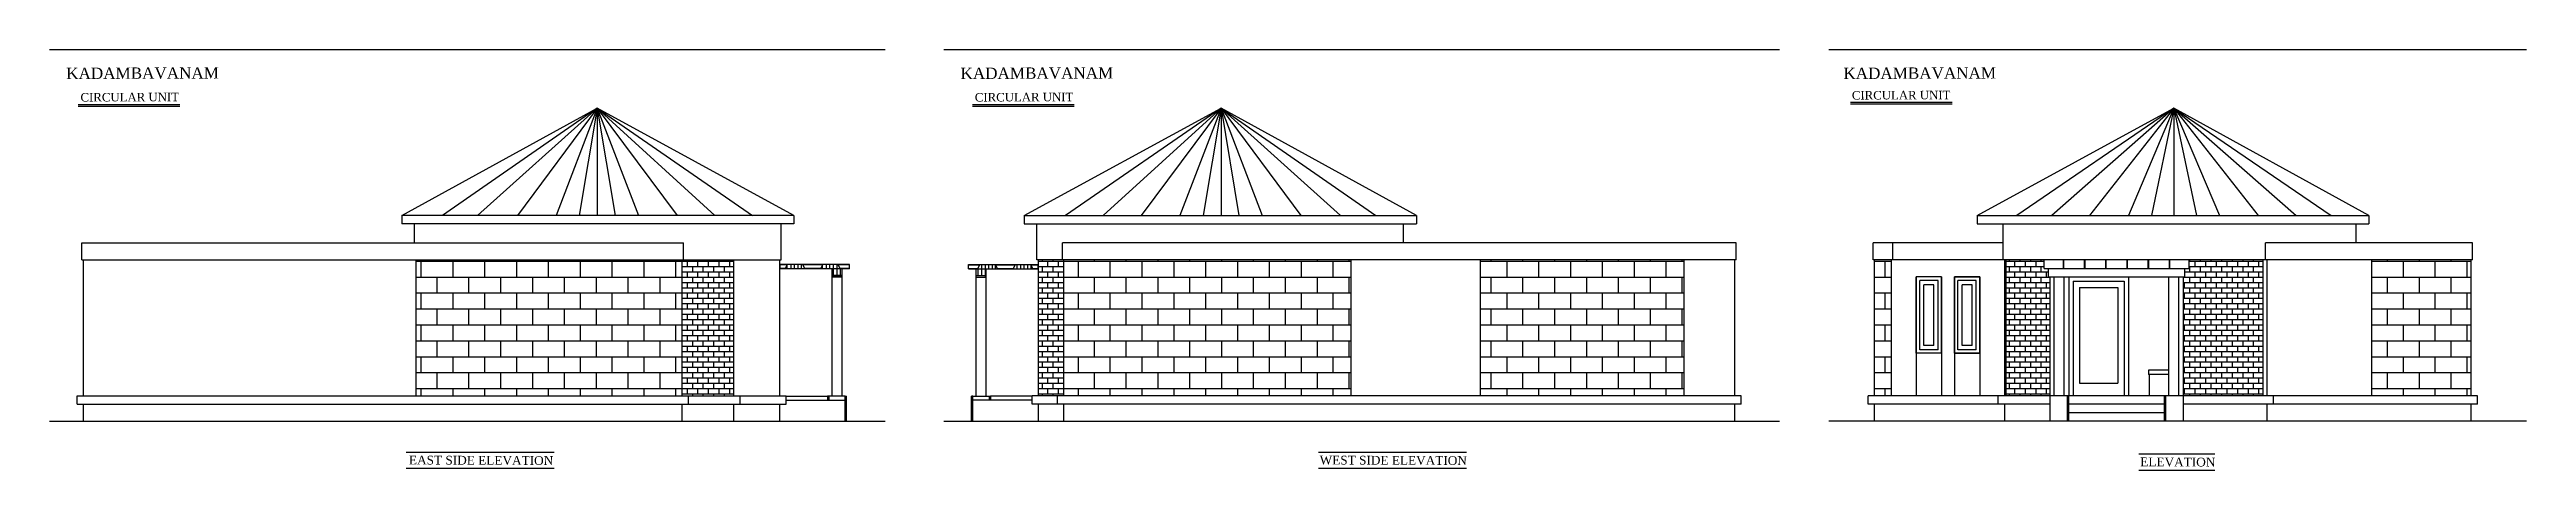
# Model space of a CAD drawing. Extents: x -87 to 3795, y -1857 to 1499.
# Drawn here: x 715 to 2465, y 1201 to 1499 of the extents above; entities that cross this region are included whole.
import ezdxf

# ---------------------------------------------------------------- set-up
doc = ezdxf.new("R2010")
doc.units = 0
doc.header["$LTSCALE"] = 20
doc.header["$MEASUREMENT"] = 0
doc.layers.get('0').update_dxf_attribs({"linetype": 'CONTINUOUS'})
for name, color, linetype in [('border', 230, 'CONTINUOUS'), ('DOOR', 1, 'CONTINUOUS'), ('HATCH', 8, 'CONTINUOUS'), ('Stone', 8, 'CONTINUOUS'), ('TEXTS', 2, 'CONTINUOUS'), ('TILE', 22, 'CONTINUOUS'), ('wall', 13, 'CONTINUOUS'), ('window', 4, 'CONTINUOUS')]:
    doc.layers.add(name, color=color, linetype=linetype)
doc.styles.add('STYLE1', font='times_2.ttf')
pattern_1 = [(0, (-93401.634, 73675.266), (0, 3.75), []), (90, (-93401.634, 73675.266), (-7.5, 5e-16), [3.75, -3.75]), (90, (-93397.884, 73675.266), (-7.5, 5e-16), [-3.75, 3.75])]
pattern_2 = [(45, (15338.372, 8951.291), (-8.485281, 8.485281), [3, 0]), (45, (15337.665, 8951.999), (-8.485281, 8.485281), [3, 0])]
pattern_3 = [(135, (-12693.93, 8951.291), (8.485281, 8.485281), [3, 0]), (135, (-12693.223, 8951.999), (8.485281, 8.485281), [3, 0])]

msp = doc.modelspace()

# ---------------------------------------------------------------- texts
at = {"layer": 'TEXTS', "style": 'STYLE1'}
for s, height, rotation, p in [('KADAMBAVANAM', 7.984, 0.2084, (726.8, 1477.7)), ('KADAMBAVANAM', 7.984, 0.2084, (1358.6, 1477.7)), ('KADAMBAVANAM', 7.984, 0.2084, (1982.3, 1477.7)), ('EAST SIDE ELEVATION', 6.199, 359.7916, (968.9, 1205.4)), ('WEST SIDE ELEVATION', 6.199, 359.7916, (1612.3, 1205.4)), ('ELEVATION', 6.2, 359.7916, (2192, 1204.1))]:
    msp.add_text(s, height=height, rotation=rotation, dxfattribs=at).set_placement(p)
at = {"layer": 'TEXTS', "color": 7, "style": 'STYLE1'}
for p in [(736.9, 1461.8), (1368.7, 1461.8), (1988.3, 1463.2)]:
    msp.add_text('CIRCULAR UNIT', height=5.988, rotation=0.2084, dxfattribs=at).set_placement(p)

# ---------------------------------------------------------------- hatches: boundary and pattern name
at = {"layer": 'HATCH'}
h = msp.add_hatch(dxfattribs=at)
h.set_pattern_fill('STONE01', color=256, scale=5, style=0)
h.set_pattern_definition([(270, (-12661.43, 8976.291), (-25, -5e-15), [12.5, -12.5]), (270, (-12658.93, 8976.291), (-25, -5e-15), [12.5, -12.5]), (270, (-12656.43, 8976.291), (-25, -5e-15), [12.5, -12.5]), (180, (-12648.93, 8973.791), (0, 25), [5, -20]), (180, (-12648.93, 8971.291), (0, 25), [3.75, -21.25]), (180, (-12648.93, 8968.791), (0, 25), [2.5, -22.5]), (180, (-12648.93, 8966.291), (0, 25), [1.25, -23.75]), (180, (-12662.68, 8973.791), (0, 25), [11.25, -13.75]), (180, (-12663.93, 8971.291), (0, 25), [10, -15]), (180, (-12665.18, 8968.791), (0, 25), [8.75, -16.25]), (180, (-12666.43, 8966.291), (0, 25), [7.5, -17.5]), (63.43495, (-12692.68, 8963.791), (-5e-07, 25.000023), [13.9754, -41.92625]), (63.43495, (-12667.68, 8963.791), (-5e-07, 25.000023), [13.9754, -41.92625]), (116.56505, (-12673.93, 8963.791), (5e-07, 25.000023), [13.9754, -41.92625]), (116.56505, (-12648.93, 8963.791), (5e-07, 25.000023), [13.9754, -41.92625]), (270, (-12653.93, 8973.791), (-25, -5e-15), [12.5, -12.5]), (270, (-12651.43, 8968.791), (-25, -5e-15), [12.5, -12.5]), (90, (-12663.93, 8958.791), (25, 2e-15), [12.5, -12.5]), (90, (-12666.43, 8953.791), (25, 2e-15), [12.5, -12.5]), (90, (-12668.93, 8951.291), (25, 2e-15), [12.5, -12.5]), (90, (-12671.43, 8951.291), (25, 2e-15), [12.5, -12.5]), (90, (-12673.93, 8951.291), (25, 2e-15), [12.5, -12.5]), (7e-15, (-12673.93, 8976.291), (3e-15, -25), []), (180, (-12650.18, 8953.791), (0, 25), [16.25, -8.75]), (7e-15, (-12665.18, 8956.291), (-3e-15, 25), [13.75, -11.25]), (180, (-12652.68, 8958.791), (0, 25), [11.25, -13.75]), (180, (-12653.93, 8961.291), (0, 25), [8.75, -16.25]), (63.43495, (-12692.68, 8951.291), (-5e-07, 25.000023), [13.9754, -41.92625]), (63.43495, (-12667.68, 8951.291), (-5e-07, 25.000023), [13.9754, -41.92625]), (116.56505, (-12673.93, 8951.291), (5e-07, 25.000023), [13.9754, -41.92625]), (116.56505, (-12648.93, 8951.291), (5e-07, 25.000023), [13.9754, -41.92625]), (180, (-12648.93, 8963.791), (0, 25), []), (180, (-12655.18, 8963.791), (0, 25), [6.25, -18.75])])
h.paths.add_polyline_path([(1280.1, 1346.7), (1280.1, 1343.7), (1231.1, 1343.7), (1231.1, 1346.7)])
h = msp.add_hatch(dxfattribs=at)
h.set_pattern_fill('BRICK HATCH', color=256, angle=45, style=0)
h.set_pattern_definition(pattern_3)
h.paths.add_polyline_path([(1267.9, 1343.7), (1273.9, 1343.7), (1273.9, 1337.7), (1267.9, 1337.7)])
h = msp.add_hatch(dxfattribs=at)
h.set_pattern_fill('BRICK HATCH', color=256, angle=45, style=0)
h.set_pattern_definition(pattern_3)
h.paths.add_polyline_path([(1267.9, 1337.7), (1267.9, 1343.7), (1273.9, 1343.7), (1273.9, 1337.7)])
h = msp.add_hatch(dxfattribs=at)
h.set_pattern_fill('BRICK HATCH', color=256, angle=45, style=0)
h.set_pattern_definition(pattern_3)
h.paths.add_polyline_path([(1267.9, 1337.7), (1267.9, 1343.7), (1273.9, 1343.7), (1273.9, 1337.7)])
h = msp.add_hatch(dxfattribs=at)
h.set_pattern_fill('STONE01', color=256, scale=5, style=0)
h.set_pattern_definition([(270, (-12706.43, 8976.291), (-25, -5e-15), [12.5, -12.5]), (270, (-12703.93, 8976.291), (-25, -5e-15), [12.5, -12.5]), (270, (-12701.43, 8976.291), (-25, -5e-15), [12.5, -12.5]), (180, (-12693.93, 8973.791), (0, 25), [5, -20]), (180, (-12693.93, 8971.291), (0, 25), [3.75, -21.25]), (180, (-12693.93, 8968.791), (0, 25), [2.5, -22.5]), (180, (-12693.93, 8966.291), (0, 25), [1.25, -23.75]), (180, (-12707.68, 8973.791), (0, 25), [11.25, -13.75]), (180, (-12708.93, 8971.291), (0, 25), [10, -15]), (180, (-12710.18, 8968.791), (0, 25), [8.75, -16.25]), (180, (-12711.43, 8966.291), (0, 25), [7.5, -17.5]), (63.43495, (-12737.68, 8963.791), (-5e-07, 25.000023), [13.9754, -41.92625]), (63.43495, (-12712.68, 8963.791), (-5e-07, 25.000023), [13.9754, -41.92625]), (116.56505, (-12718.93, 8963.791), (5e-07, 25.000023), [13.9754, -41.92625]), (116.56505, (-12693.93, 8963.791), (5e-07, 25.000023), [13.9754, -41.92625]), (270, (-12698.93, 8973.791), (-25, -5e-15), [12.5, -12.5]), (270, (-12696.43, 8968.791), (-25, -5e-15), [12.5, -12.5]), (90, (-12708.93, 8958.791), (25, 2e-15), [12.5, -12.5]), (90, (-12711.43, 8953.791), (25, 2e-15), [12.5, -12.5]), (90, (-12713.93, 8951.291), (25, 2e-15), [12.5, -12.5]), (90, (-12716.43, 8951.291), (25, 2e-15), [12.5, -12.5]), (90, (-12718.93, 8951.291), (25, 2e-15), [12.5, -12.5]), (7e-15, (-12718.93, 8976.291), (3e-15, -25), []), (180, (-12695.18, 8953.791), (0, 25), [16.25, -8.75]), (7e-15, (-12710.18, 8956.291), (-3e-15, 25), [13.75, -11.25]), (180, (-12697.68, 8958.791), (0, 25), [11.25, -13.75]), (180, (-12698.93, 8961.291), (0, 25), [8.75, -16.25]), (63.43495, (-12737.68, 8951.291), (-5e-07, 25.000023), [13.9754, -41.92625]), (63.43495, (-12712.68, 8951.291), (-5e-07, 25.000023), [13.9754, -41.92625]), (116.56505, (-12718.93, 8951.291), (5e-07, 25.000023), [13.9754, -41.92625]), (116.56505, (-12693.93, 8951.291), (5e-07, 25.000023), [13.9754, -41.92625]), (180, (-12693.93, 8963.791), (0, 25), []), (180, (-12700.18, 8963.791), (0, 25), [6.25, -18.75])])
h.paths.add_polyline_path([(1274.9, 1337.7), (1267.9, 1337.7), (1267.9, 1343.7), (1274.9, 1343.7)])
h = msp.add_hatch(dxfattribs=at)
h.set_pattern_fill('STONE01', color=256, scale=5, style=0)
h.set_pattern_definition([(270, (15305.872, 8976.291), (25, -5e-15), [12.5, -12.5]), (270, (15303.372, 8976.291), (25, -5e-15), [12.5, -12.5]), (270, (15300.872, 8976.291), (25, -5e-15), [12.5, -12.5]), (0, (15293.372, 8973.791), (0, 25), [5, -20]), (0, (15293.372, 8971.291), (0, 25), [3.75, -21.25]), (0, (15293.372, 8968.791), (0, 25), [2.5, -22.5]), (0, (15293.372, 8966.291), (0, 25), [1.25, -23.75]), (0, (15307.122, 8973.791), (0, 25), [11.25, -13.75]), (0, (15308.372, 8971.291), (0, 25), [10, -15]), (0, (15309.622, 8968.791), (0, 25), [8.75, -16.25]), (0, (15310.872, 8966.291), (0, 25), [7.5, -17.5]), (116.56505, (15337.122, 8963.791), (5e-07, 25.000023), [13.9754, -41.92625]), (116.56505, (15312.122, 8963.791), (5e-07, 25.000023), [13.9754, -41.92625]), (63.43495, (15318.372, 8963.791), (-5e-07, 25.000023), [13.9754, -41.92625]), (63.43495, (15293.372, 8963.791), (-5e-07, 25.000023), [13.9754, -41.92625]), (270, (15298.372, 8973.791), (25, -5e-15), [12.5, -12.5]), (270, (15295.872, 8968.791), (25, -5e-15), [12.5, -12.5]), (90, (15308.372, 8958.791), (-25, 2e-15), [12.5, -12.5]), (90, (15310.872, 8953.791), (-25, 2e-15), [12.5, -12.5]), (90, (15313.372, 8951.291), (-25, 2e-15), [12.5, -12.5]), (90, (15315.872, 8951.291), (-25, 2e-15), [12.5, -12.5]), (90, (15318.372, 8951.291), (-25, 2e-15), [12.5, -12.5]), (180, (15318.372, 8976.291), (-3e-15, -25), []), (0, (15294.622, 8953.791), (0, 25), [16.25, -8.75]), (180, (15309.622, 8956.291), (3e-15, 25), [13.75, -11.25]), (0, (15297.122, 8958.791), (0, 25), [11.25, -13.75]), (0, (15298.372, 8961.291), (0, 25), [8.75, -16.25]), (116.56505, (15337.122, 8951.291), (5e-07, 25.000023), [13.9754, -41.92625]), (116.56505, (15312.122, 8951.291), (5e-07, 25.000023), [13.9754, -41.92625]), (63.43495, (15318.372, 8951.291), (-5e-07, 25.000023), [13.9754, -41.92625]), (63.43495, (15293.372, 8951.291), (-5e-07, 25.000023), [13.9754, -41.92625]), (0, (15293.372, 8963.791), (0, 25), []), (0, (15299.622, 8963.791), (0, 25), [6.25, -18.75])])
h.paths.add_polyline_path([(1364.3, 1346.7), (1364.3, 1343.7), (1413.4, 1343.7), (1413.4, 1346.7)])
h = msp.add_hatch(dxfattribs=at)
h.set_pattern_fill('STONE01', color=256, scale=5, style=0)
h.set_pattern_definition([(270, (15350.872, 8976.291), (25, -5e-15), [12.5, -12.5]), (270, (15348.372, 8976.291), (25, -5e-15), [12.5, -12.5]), (270, (15345.872, 8976.291), (25, -5e-15), [12.5, -12.5]), (0, (15338.372, 8973.791), (0, 25), [5, -20]), (0, (15338.372, 8971.291), (0, 25), [3.75, -21.25]), (0, (15338.372, 8968.791), (0, 25), [2.5, -22.5]), (0, (15338.372, 8966.291), (0, 25), [1.25, -23.75]), (0, (15352.122, 8973.791), (0, 25), [11.25, -13.75]), (0, (15353.372, 8971.291), (0, 25), [10, -15]), (0, (15354.622, 8968.791), (0, 25), [8.75, -16.25]), (0, (15355.872, 8966.291), (0, 25), [7.5, -17.5]), (116.56505, (15382.122, 8963.791), (5e-07, 25.000023), [13.9754, -41.92625]), (116.56505, (15357.122, 8963.791), (5e-07, 25.000023), [13.9754, -41.92625]), (63.43495, (15363.372, 8963.791), (-5e-07, 25.000023), [13.9754, -41.92625]), (63.43495, (15338.372, 8963.791), (-5e-07, 25.000023), [13.9754, -41.92625]), (270, (15343.372, 8973.791), (25, -5e-15), [12.5, -12.5]), (270, (15340.872, 8968.791), (25, -5e-15), [12.5, -12.5]), (90, (15353.372, 8958.791), (-25, 2e-15), [12.5, -12.5]), (90, (15355.872, 8953.791), (-25, 2e-15), [12.5, -12.5]), (90, (15358.372, 8951.291), (-25, 2e-15), [12.5, -12.5]), (90, (15360.872, 8951.291), (-25, 2e-15), [12.5, -12.5]), (90, (15363.372, 8951.291), (-25, 2e-15), [12.5, -12.5]), (180, (15363.372, 8976.291), (-3e-15, -25), []), (0, (15339.622, 8953.791), (0, 25), [16.25, -8.75]), (180, (15354.622, 8956.291), (3e-15, 25), [13.75, -11.25]), (0, (15342.122, 8958.791), (0, 25), [11.25, -13.75]), (0, (15343.372, 8961.291), (0, 25), [8.75, -16.25]), (116.56505, (15382.122, 8951.291), (5e-07, 25.000023), [13.9754, -41.92625]), (116.56505, (15357.122, 8951.291), (5e-07, 25.000023), [13.9754, -41.92625]), (63.43495, (15363.372, 8951.291), (-5e-07, 25.000023), [13.9754, -41.92625]), (63.43495, (15338.372, 8951.291), (-5e-07, 25.000023), [13.9754, -41.92625]), (0, (15338.372, 8963.791), (0, 25), []), (0, (15344.622, 8963.791), (0, 25), [6.25, -18.75])])
h.paths.add_polyline_path([(1369.6, 1337.7), (1376.6, 1337.7), (1376.6, 1343.7), (1369.6, 1343.7)])
h = msp.add_hatch(dxfattribs=at)
h.set_pattern_fill('BRICK HATCH', color=256, angle=45, style=0)
h.set_pattern_definition(pattern_2)
h.paths.add_polyline_path([(1376.6, 1343.7), (1370.6, 1343.7), (1370.6, 1337.7), (1376.6, 1337.7)])
h = msp.add_hatch(dxfattribs=at)
h.set_pattern_fill('BRICK HATCH', color=256, angle=45, style=0)
h.set_pattern_definition(pattern_2)
h.paths.add_polyline_path([(1376.6, 1337.7), (1376.6, 1343.7), (1370.6, 1343.7), (1370.6, 1337.7)])
h = msp.add_hatch(dxfattribs=at)
h.set_pattern_fill('BRICK HATCH', color=256, angle=45, style=0)
h.set_pattern_definition(pattern_2)
h.paths.add_polyline_path([(1376.6, 1337.7), (1376.6, 1343.7), (1370.6, 1343.7), (1370.6, 1337.7)])
at = {"layer": 'Stone', "lineweight": -2}
h = msp.add_hatch(dxfattribs=at)
h.set_pattern_fill('BRICK', color=8, scale=45, style=0)
h.set_pattern_definition([(180, (99077.554, 73675.266), (0, 11.25), []), (90, (99077.554, 73675.266), (22.5, 1e-15), [11.25, -11.25]), (90, (99066.304, 73675.266), (22.5, 1e-15), [-11.25, 11.25])])
h.paths.add_polyline_path([(974, 1349.9), (1161.9, 1349.9), (1161.9, 1253.9), (974, 1253.9)])
h = msp.add_hatch(dxfattribs=at)
h.set_pattern_fill('BRICK', color=8, scale=45, style=0)
h.set_pattern_definition([(0, (-96433.112, 73675.266), (0, 11.25), []), (90, (-96433.112, 73675.266), (-22.5, 1e-15), [11.25, -11.25]), (90, (-96421.862, 73675.266), (-22.5, 1e-15), [-11.25, 11.25])])
h.paths.add_polyline_path([(1634.5, 1349.9), (1431.6, 1349.9), (1431.6, 1253.9), (1634.5, 1253.9)])
h = msp.add_hatch(dxfattribs=at)
h.set_pattern_fill('BRICK', color=8, scale=45, style=0)
h.set_pattern_definition([(0, (-96197.819, 73675.266), (0, 11.25), []), (90, (-96197.82, 73675.266), (-22.5, 1e-15), [11.25, -11.25]), (90, (-96186.57, 73675.266), (-22.5, 1e-15), [-11.25, 11.25])])
h.paths.add_polyline_path([(1869.8, 1349.9), (1725.9, 1349.9), (1725.9, 1253.9), (1869.8, 1253.9)])
h = msp.add_hatch(dxfattribs=at)
h.set_pattern_fill('BRICK', color=8, scale=45, style=0)
h.set_pattern_definition([(0, (-95638.32, 73675.266), (0, 11.25), []), (90, (-95638.32, 73675.266), (-22.5, 1e-15), [11.25, -11.25]), (90, (-95627.07, 73675.266), (-22.5, 1e-15), [-11.25, 11.25])])
h.paths.add_polyline_path([(2016.3, 1349.9), (2004.3, 1349.9), (2004.3, 1253.9), (2016.3, 1253.9)])
h = msp.add_hatch(dxfattribs=at)
h.set_pattern_fill('BRICK', color=8, scale=45, style=0)
h.set_pattern_definition([(0, (-95609.564, 73675.266), (0, 11.25), []), (90, (-95609.564, 73675.266), (-22.5, 1e-15), [11.25, -11.25]), (90, (-95598.314, 73675.266), (-22.5, 1e-15), [-11.25, 11.25])])
h.paths.add_polyline_path([(2355.6, 1253.9), (2425.8, 1253.9), (2425.8, 1349.9), (2355.6, 1349.9)])
at = {"layer": 'TILE'}
h = msp.add_hatch(dxfattribs=at)
h.set_pattern_fill('BRICK', color=256, scale=15, style=0)
h.set_pattern_definition([(0, (-93566.907, 73675.266), (0, 3.75), []), (90, (-93566.907, 73675.266), (-7.5, 5e-16), [3.75, -3.75]), (90, (-93563.157, 73675.266), (-7.5, 5e-16), [-3.75, 3.75])])
h.paths.add_polyline_path([(1198.5, 1349.9), (1161.9, 1349.9), (1161.9, 1253.9), (1198.5, 1253.9)])
h = msp.add_hatch(dxfattribs=at)
h.set_pattern_fill('BRICK', color=256, scale=15, style=0)
h.set_pattern_definition([(0, (-93327.2493, 73675.266), (0, 3.75), []), (90, (-93327.249, 73675.266), (-7.5, 5e-16), [3.75, -3.75]), (90, (-93323.499, 73675.266), (-7.5, 5e-16), [-3.75, 3.75])])
h.paths.add_polyline_path([(1413.6, 1253.9), (1427.1, 1253.9), (1431.6, 1253.9), (1431.6, 1349.9), (1413.6, 1349.9)])
h = msp.add_hatch(dxfattribs=at)
h.set_pattern_fill('BRICK', color=256, scale=15, style=0)
h.set_pattern_definition(pattern_1)
h.paths.add_polyline_path([(2097.2, 1349.9), (2097.2, 1253.9), (2128.1, 1253.9), (2128.1, 1337.9), (2127.1, 1337.9), (2127.1, 1343.9), (2124.1, 1343.9), (2124.1, 1349.9)])
h = msp.add_hatch(dxfattribs=at)
h.set_pattern_fill('BRICK', color=256, scale=15, style=0)
h.set_pattern_definition(pattern_1)
h.paths.add_polyline_path([(2278.9, 1253.9), (2278.9, 1349.9), (2226.6, 1349.9), (2226.6, 1343.9), (2223.6, 1343.9), (2223.6, 1337.9), (2222.6, 1337.9), (2222.6, 1253.9)])

# ---------------------------------------------------------------- linework, layer by layer
at = {"color": 8}
for p, q in [((1101.9, 1457.1), (992.6, 1381.3)), ((1101.9, 1457.1), (1017.3, 1381.3)), ((1101.9, 1457.1), (1045.5, 1381.3)), ((1101.9, 1457.1), (1072.8, 1381.3)), ((1101.9, 1457.1), (1089.2, 1381.3)), ((1101.9, 1457.1), (1211.7, 1381.3)), ((1101.9, 1457.1), (1185, 1381.3)), ((1101.9, 1457.1), (1158.3, 1381.3)), ((1101.9, 1457.1), (1131, 1381.3)), ((1101.9, 1457.1), (1114.5, 1381.3)), ((1101.9, 1457.1), (1101.9, 1381.3)), ((1542.6, 1457.1), (1432.8, 1381.3)), ((1542.6, 1457.1), (1459.4, 1381.3)), ((1542.6, 1457.1), (1486.2, 1381.3)), ((1542.6, 1457.1), (1513.5, 1381.3)), ((1542.6, 1457.1), (1529.9, 1381.3)), ((1542.6, 1457.1), (1651.9, 1381.3)), ((1542.6, 1457.1), (1627.1, 1381.3)), ((1542.6, 1457.1), (1599, 1381.3)), ((1542.6, 1457.1), (1571.7, 1381.3)), ((1542.6, 1457.1), (1555.2, 1381.3)), ((1542.6, 1457.1), (1542.6, 1381.3)), ((2215.8, 1457.1), (2104.8, 1381.3)), ((2215.8, 1457.1), (2129.5, 1381.3)), ((2215.8, 1457.1), (2156.2, 1381.3)), ((2215.8, 1457.1), (2183.6, 1381.3)), ((2215.8, 1457.1), (2200, 1381.3)), ((2215.8, 1457.1), (2215.8, 1381.3)), ((2215.8, 1457.1), (2326.9, 1381.3)), ((2215.8, 1457.1), (2302.2, 1381.3)), ((2215.8, 1457.1), (2275.4, 1381.3)), ((2215.8, 1457.1), (2248.1, 1381.3)), ((2215.8, 1457.1), (2231.7, 1381.3))]:
    msp.add_line(p, q, dxfattribs=at)
for p, q in [((2097.2, 1253.9), (2097.2, 1349.9)), ((2124.1, 1343.9), (2124.1, 1349.9)), ((2137.7, 1343.9), (2137.7, 1349.9)), ((2138, 1343.9), (2138, 1349.9)), ((2152.7, 1343.9), (2152.7, 1349.9)), ((2153, 1343.9), (2153, 1349.9)), ((2167.7, 1343.9), (2167.7, 1349.9)), ((2168, 1343.9), (2168, 1349.9)), ((2182.7, 1343.9), (2182.7, 1349.9)), ((2183, 1343.9), (2183, 1349.9)), ((2197.7, 1343.9), (2197.7, 1349.9)), ((2198, 1343.9), (2198, 1349.9)), ((2212.7, 1343.9), (2212.7, 1349.9)), ((2213, 1343.9), (2213, 1349.9)), ((2226.6, 1343.9), (2226.6, 1349.9)), ((2278.9, 1253.9), (2278.9, 1349.9)), ((1231.1, 1343.7), (1231.1, 1346.7)), ((1280.1, 1346.7), (1231.1, 1346.7)), ((1280.1, 1343.7), (1231.1, 1343.7)), ((1267.9, 1253.7), (1267.9, 1343.7)), ((1274.9, 1337.7), (1267.9, 1337.7)), ((1274.9, 1253.7), (1274.9, 1343.7)), ((1280.1, 1343.7), (1280.1, 1346.7)), ((1364.3, 1343.7), (1364.3, 1346.7)), ((1364.3, 1346.7), (1413.4, 1346.7)), ((1364.3, 1343.7), (1413.4, 1343.7)), ((1369.6, 1253.7), (1369.6, 1343.7)), ((1369.6, 1337.7), (1376.6, 1337.7)), ((1376.6, 1253.7), (1376.6, 1343.7)), ((1413.4, 1343.7), (1413.4, 1346.7)), ((2124.1, 1343.9), (2226.6, 1343.9)), ((2131.3, 1253.9), (2131.3, 1337.9)), ((2138.3, 1253.9), (2138.3, 1337.9)), ((2212.3, 1253.9), (2212.3, 1337.9)), ((2219.3, 1253.9), (2219.3, 1337.9)), ((2212.3, 1271.9), (2197.8, 1271.9)), ((2197.8, 1271.9), (2197.8, 1268.9)), ((2212.3, 1268.9), (2197.8, 1268.9)), ((2198.6, 1253.9), (2198.6, 1268.9)), ((1235.4, 1253.7), (1264.6, 1253.7)), ((1235.4, 1250.7), (1277.1, 1250.7)), ((1277.1, 1253.7), (1264.6, 1253.7)), ((1264.6, 1253.7), (1264.6, 1250.7)), ((1265.6, 1253.7), (1265.6, 1250.7)), ((1277.1, 1235.7), (1277.1, 1253.7)), ((1277.1, 1253.7), (1278.1, 1253.7)), ((1278.1, 1235.7), (1278.1, 1253.7)), ((1366.3, 1235.7), (1366.3, 1253.7)), ((1367.3, 1253.7), (1366.3, 1253.7)), ((1367.3, 1235.7), (1367.3, 1253.7)), ((1367.3, 1253.7), (1379.8, 1253.7)), ((1409.1, 1250.7), (1367.3, 1250.7)), ((1378.8, 1253.7), (1378.8, 1250.7)), ((1409.1, 1253.7), (1379.8, 1253.7)), ((1379.8, 1253.7), (1379.8, 1250.7)), ((2222.6, 1253.9), (2128.1, 1253.9)), ((2140.6, 1235.9), (2140.6, 1253.9)), ((2141.6, 1235.9), (2141.6, 1253.9)), ((2209.1, 1247.9), (2141.6, 1247.9)), ((2209.1, 1235.9), (2209.1, 1253.9)), ((2210.1, 1235.9), (2210.1, 1253.9)), ((2209.1, 1241.9), (2141.6, 1241.9))]:
    msp.add_line(p, q)
at = {"layer": 'border', "lineweight": -2}
for p, q in [((715, 1498.6), (1305.4, 1498.6)), ((1346.8, 1498.6), (1937.2, 1498.6)), ((1972.1, 1498.6), (2464.9, 1498.6))]:
    msp.add_line(p, q, dxfattribs=at)
at = {"layer": 'DOOR'}
for p, q in [((2141.6, 1337.9), (2183.6, 1337.9)), ((2141.6, 1337.9), (2141.6, 1253.9)), ((2144.6, 1334.9), (2180.6, 1334.9)), ((2144.6, 1334.9), (2144.6, 1253.9)), ((2149.1, 1330.4), (2176.1, 1330.4)), ((2149.1, 1330.4), (2149.1, 1262.9)), ((2176.1, 1330.4), (2176.1, 1262.9)), ((2180.6, 1334.9), (2180.6, 1253.9)), ((2183.6, 1337.9), (2183.6, 1253.9)), ((2149.1, 1262.9), (2176.1, 1262.9))]:
    msp.add_line(p, q, dxfattribs=at)
at = {"layer": 'TEXTS', "color": 7}
for p, q in [((807.1, 1459.4), (735.3, 1459.4)), ((807.1, 1458.3), (735.3, 1458.3)), ((1438.9, 1459.4), (1367.1, 1459.4)), ((1438.9, 1458.3), (1367.1, 1458.3)), ((2059.1, 1461.1), (1987.2, 1461.1)), ((2059.1, 1460), (1987.2, 1460))]:
    msp.add_line(p, q, dxfattribs=at)
at = {"layer": 'TEXTS'}
for p, q in [((1071.5, 1213.9), (966.9, 1213.9)), ((1716, 1213.9), (1611.4, 1213.9)), ((2244.7, 1212.7), (2191.1, 1212.7)), ((1071.6, 1202.4), (966.9, 1202.4)), ((1716.1, 1202.4), (1611.4, 1202.4)), ((2244.8, 1201.1), (2191.1, 1201.1))]:
    msp.add_line(p, q, dxfattribs=at)
at = {"layer": 'wall'}
for p, q in [((963.9, 1381.3), (1101.9, 1457.1)), ((1240.9, 1381.3), (1101.9, 1457.1)), ((1403.6, 1381.3), (1542.6, 1457.1)), ((1680.6, 1381.3), (1542.6, 1457.1)), ((2076.8, 1381.3), (2215.8, 1457.1)), ((2353.5, 1381.3), (2215.8, 1457.1)), ((1240.9, 1381.3), (963.9, 1381.3)), ((963.9, 1381.3), (963.9, 1375.3)), ((1240.9, 1375.3), (963.9, 1375.3)), ((972.9, 1361.9), (972.9, 1375.3)), ((1231.9, 1349.9), (1231.9, 1375.3)), ((1240.9, 1381.3), (1240.9, 1375.3)), ((1403.6, 1381.3), (1680.6, 1381.3)), ((1403.6, 1381.3), (1403.6, 1375.3)), ((1403.6, 1375.3), (1680.6, 1375.3)), ((1412.6, 1349.9), (1412.6, 1375.3)), ((1671.6, 1361.9), (1671.6, 1375.3)), ((1680.6, 1381.3), (1680.6, 1375.3)), ((2076.8, 1381.3), (2353.5, 1381.3)), ((2076.8, 1381.3), (2076.8, 1375.3)), ((2076.8, 1375.3), (2353.5, 1375.3)), ((2095.1, 1349.9), (2095.1, 1375.3)), ((2344.5, 1361.9), (2344.5, 1375.3)), ((2353.5, 1381.3), (2353.5, 1375.3)), ((737.9, 1361.9), (1162.9, 1361.9)), ((737.9, 1349.9), (737.9, 1361.9)), ((737.9, 1349.9), (1199.5, 1349.9)), ((738.9, 1253.9), (738.9, 1349.9)), ((974, 1253.9), (974, 1349.9)), ((1161.9, 1253.9), (1161.9, 1349.9)), ((1162.9, 1349.9), (1162.9, 1361.9)), ((1198.5, 1253.9), (1198.5, 1349.9)), ((1198.5, 1349.9), (1231.9, 1349.9)), ((1230.9, 1253.9), (1230.9, 1349.9)), ((1431.6, 1349.9), (1412.6, 1349.9)), ((1413.6, 1253.9), (1413.6, 1349.9)), ((1906.6, 1361.9), (1430.6, 1361.9)), ((1430.6, 1349.9), (1430.6, 1361.9)), ((1906.6, 1349.9), (1430.6, 1349.9)), ((1431.6, 1253.9), (1431.6, 1349.9)), ((1634.5, 1253.9), (1634.5, 1349.9)), ((1725.9, 1253.9), (1725.9, 1349.9)), ((1869.8, 1253.9), (1869.8, 1349.9)), ((1905.6, 1253.9), (1905.6, 1349.9)), ((1906.6, 1349.9), (1906.6, 1361.9)), ((2017.3, 1361.9), (2003.3, 1361.9)), ((2003.3, 1349.9), (2003.3, 1361.9)), ((2017.3, 1349.9), (2003.3, 1349.9)), ((2004.3, 1253.9), (2004.3, 1349.9)), ((2016.3, 1253.9), (2016.3, 1349.9)), ((2095.1, 1361.9), (2017.3, 1361.9)), ((2017.3, 1349.9), (2017.3, 1361.9)), ((2086.8, 1349.9), (2017.3, 1349.9)), ((2280.6, 1349.9), (2085.8, 1349.9)), ((2096.1, 1349.9), (2096.1, 1253.9)), ((2280.6, 1349.9), (2280.6, 1361.9)), ((2426.8, 1361.9), (2280.6, 1361.9)), ((2426.8, 1349.9), (2280.6, 1349.9)), ((2281.6, 1253.9), (2281.6, 1349.9)), ((2355.6, 1253.9), (2355.6, 1349.9)), ((2425.8, 1253.9), (2425.8, 1349.9)), ((2426.8, 1349.9), (2426.8, 1361.9)), ((2033.7, 1337.9), (2033.7, 1253.9)), ((2051.7, 1337.9), (2033.7, 1337.9)), ((2051.7, 1337.9), (2051.7, 1253.9)), ((2060.7, 1337.9), (2060.7, 1253.9)), ((2060.7, 1337.9), (2078.7, 1337.9)), ((2078.7, 1337.9), (2078.7, 1253.9)), ((2127.1, 1337.9), (2127.1, 1343.9)), ((2127.1, 1337.9), (2223.6, 1337.9)), ((2128.1, 1337.9), (2128.1, 1235.9)), ((2222.6, 1235.9), (2222.6, 1337.9)), ((2223.6, 1337.9), (2223.6, 1343.9)), ((2051.7, 1283.9), (2033.7, 1283.9)), ((2060.7, 1283.9), (2078.7, 1283.9)), ((734.4, 1253.9), (1203, 1253.9)), ((734.4, 1247.9), (734.4, 1253.9)), ((734.4, 1247.9), (1203, 1247.9)), ((738.9, 1235.9), (738.9, 1247.9)), ((1161.9, 1235.9), (1161.9, 1247.9)), ((1166.4, 1247.9), (1166.4, 1253.9)), ((1198.5, 1235.9), (1198.5, 1247.9)), ((1203, 1253.9), (1235.4, 1253.9)), ((1203, 1247.9), (1203, 1253.9)), ((1203, 1247.9), (1235.4, 1247.9)), ((1230.9, 1235.9), (1230.9, 1247.9)), ((1235.4, 1247.9), (1235.4, 1253.9)), ((1427.1, 1253.9), (1409.1, 1253.9)), ((1409.1, 1247.9), (1409.1, 1253.9)), ((1427.1, 1247.9), (1409.1, 1247.9)), ((1413.6, 1235.9), (1413.6, 1247.9)), ((1910.1, 1253.9), (1427.1, 1253.9)), ((1427.1, 1247.9), (1427.1, 1253.9)), ((1910.1, 1247.9), (1427.1, 1247.9)), ((1431.6, 1235.9), (1431.6, 1247.9)), ((1905.6, 1235.9), (1905.6, 1247.9)), ((1910.1, 1247.9), (1910.1, 1253.9)), ((2128.1, 1253.9), (1999.8, 1253.9)), ((1999.8, 1247.9), (1999.8, 1253.9)), ((2128.1, 1247.9), (1999.8, 1247.9)), ((2004.3, 1235.9), (2004.3, 1247.9)), ((2091.6, 1247.9), (2091.6, 1253.9)), ((2096.1, 1247.9), (2096.1, 1235.9)), ((2430.3, 1253.9), (2222.6, 1253.9)), ((2430.3, 1247.9), (2222.6, 1247.9)), ((2281.6, 1235.9), (2281.6, 1247.9)), ((2286.1, 1247.9), (2286.1, 1253.9)), ((2425.8, 1235.9), (2425.8, 1247.9)), ((2430.3, 1247.9), (2430.3, 1253.9)), ((715, 1235.9), (1305.4, 1235.9)), ((1346.8, 1235.9), (1937.2, 1235.9)), ((2464.9, 1235.9), (1972.1, 1235.9))]:
    msp.add_line(p, q, dxfattribs=at)
at = {"layer": 'window'}
for p, q in [((2033.7, 1283.9), (2033.7, 1337.9)), ((2051.7, 1337.9), (2033.7, 1337.9)), ((2036.2, 1286.4), (2036.2, 1335.4)), ((2049.2, 1335.4), (2036.2, 1335.4)), ((2039.2, 1289.4), (2039.2, 1332.4)), ((2046.2, 1332.4), (2039.2, 1332.4)), ((2046.2, 1289.4), (2046.2, 1332.4)), ((2049.2, 1286.4), (2049.2, 1335.4)), ((2051.7, 1283.9), (2051.7, 1337.9)), ((2060.7, 1283.9), (2060.7, 1337.9)), ((2078.7, 1337.9), (2060.7, 1337.9)), ((2063.2, 1286.4), (2063.2, 1335.4)), ((2076.2, 1335.4), (2063.2, 1335.4)), ((2066.2, 1289.4), (2066.2, 1332.4)), ((2073.2, 1332.4), (2066.2, 1332.4)), ((2073.2, 1289.4), (2073.2, 1332.4)), ((2076.2, 1286.4), (2076.2, 1335.4)), ((2078.7, 1283.9), (2078.7, 1337.9)), ((2181.3, 1337.9), (2185.6, 1337.9)), ((2051.7, 1283.9), (2033.7, 1283.9)), ((2049.2, 1286.4), (2036.2, 1286.4)), ((2046.2, 1289.4), (2039.2, 1289.4)), ((2078.7, 1283.9), (2060.7, 1283.9)), ((2076.2, 1286.4), (2063.2, 1286.4)), ((2073.2, 1289.4), (2066.2, 1289.4))]:
    msp.add_line(p, q, dxfattribs=at)

msp.set_redraw_order([(e.dxf.handle, doc.entitydb.next_handle()) for e in msp.query("TEXT MTEXT ATTDEF DIMENSION ARC_DIMENSION")])  # texts and dimensions are drawn at this point

doc.saveas('drawing.dxf')
